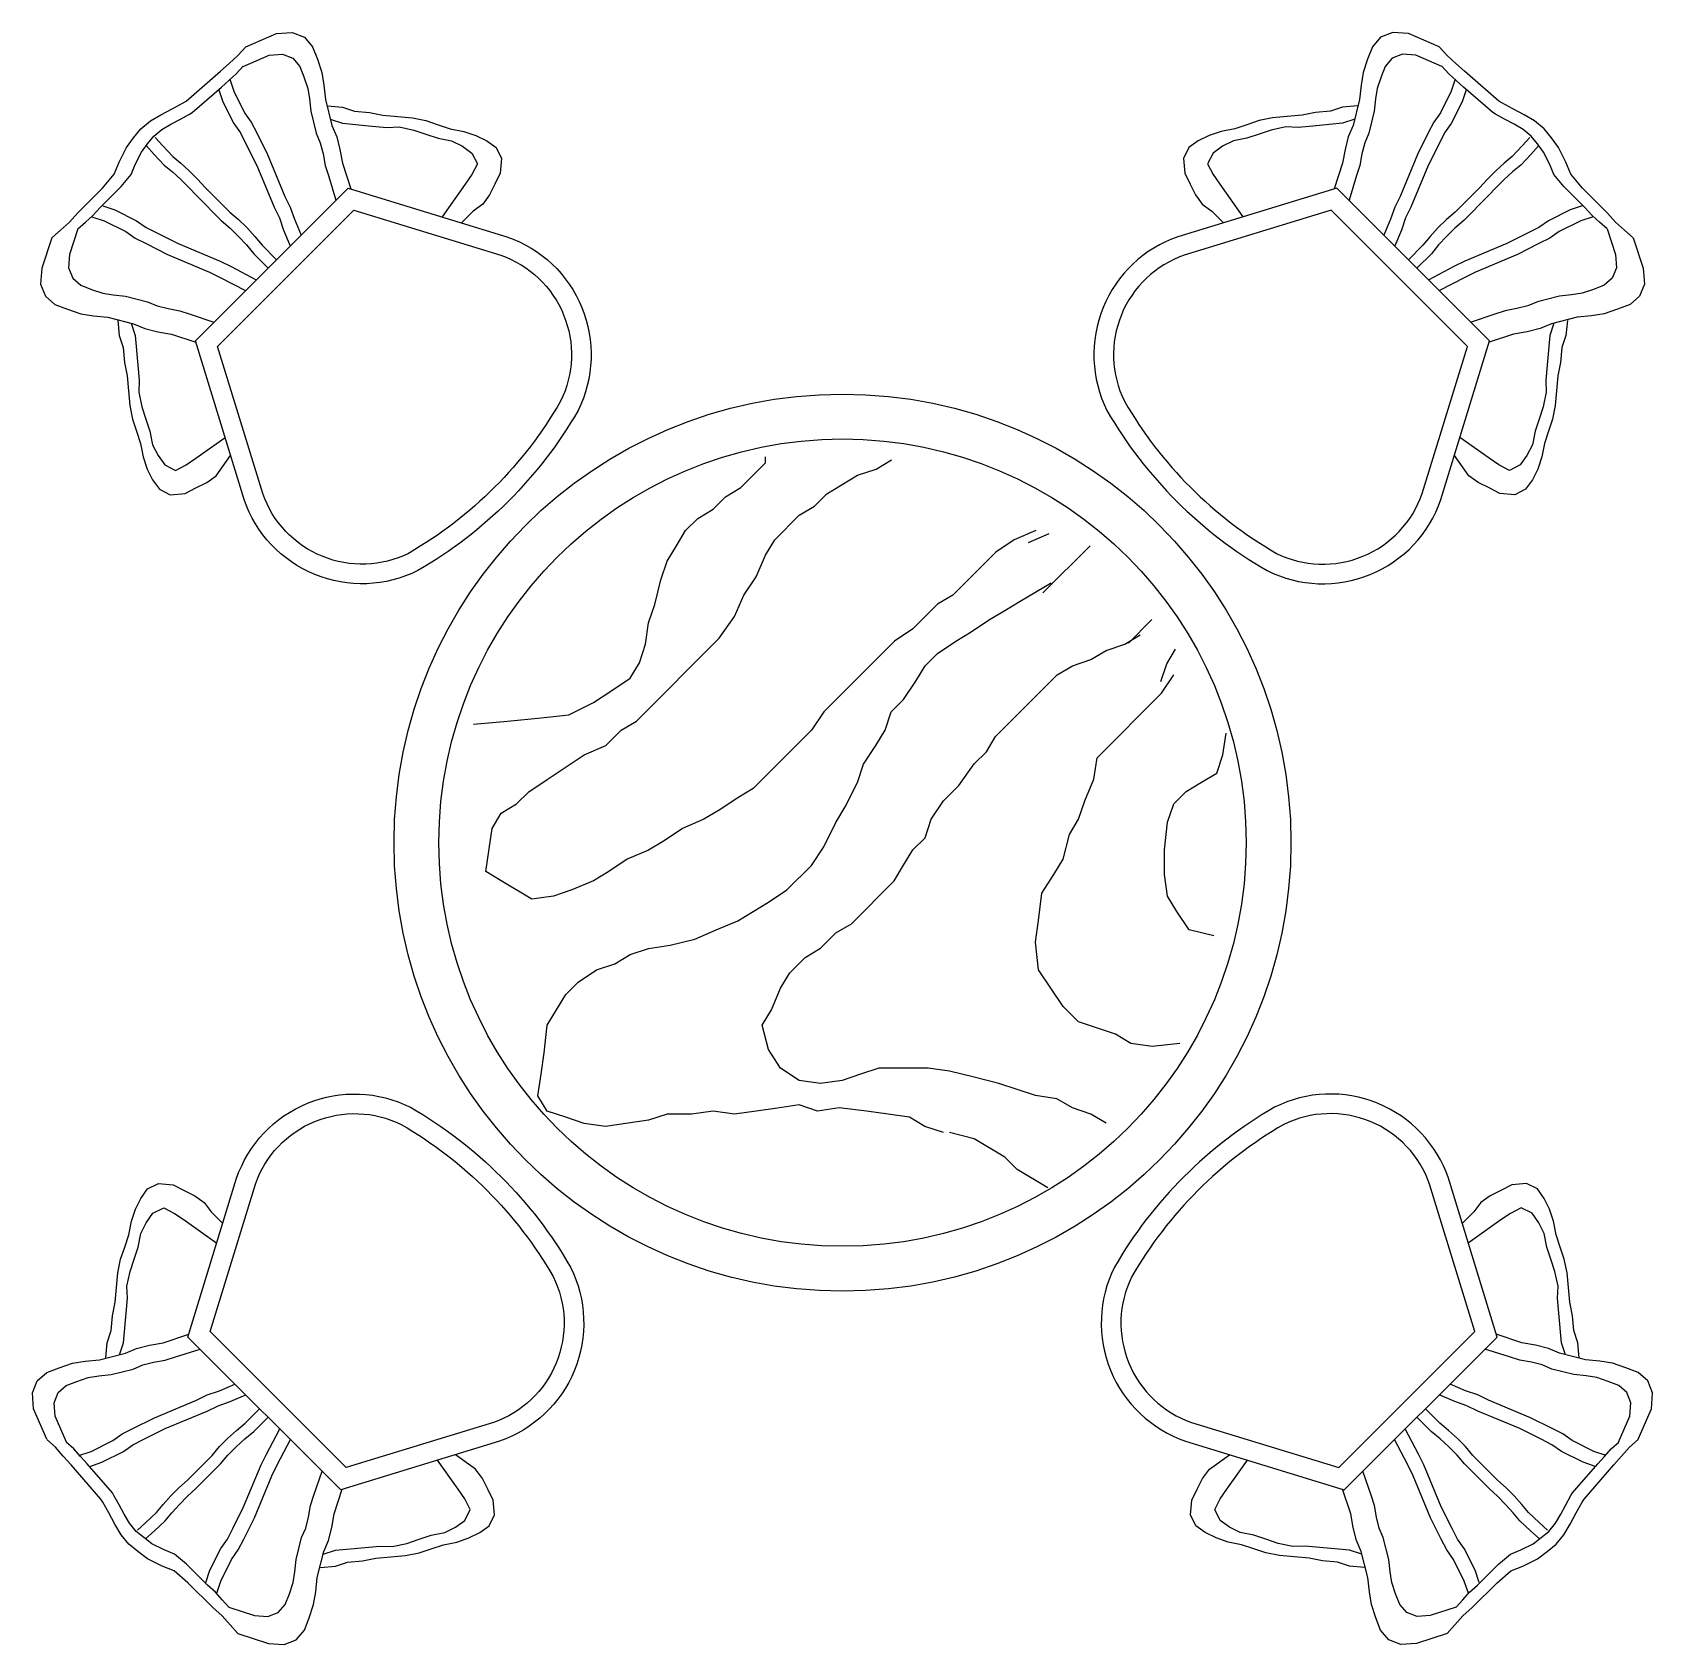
# Model space of a CAD drawing. Header units: millimetres. Extents: x 1510.75 to 1512.19, y 1334.43 to 1335.87.
import ezdxf

# ---------------------------------------------------------------- set-up
doc = ezdxf.new("R2010")
doc.units = ezdxf.units.MM
doc.layers.add('Varandas_e_Piscinas', color=2, linetype='Continuous')

msp = doc.modelspace()

# ---------------------------------------------------------------- linework, layer by layer
at = {"layer": 'Varandas_e_Piscinas'}
for p, q in [((1510.9381, 1335.8577), (1510.9655, 1335.8695)), ((1510.9655, 1335.8695), (1510.9795, 1335.8706)), ((1510.9795, 1335.8706), (1510.9903, 1335.8663)), ((1510.9903, 1335.8663), (1510.9976, 1335.8577)), ((1511.9503, 1335.8663), (1511.943, 1335.8577)), ((1511.9611, 1335.8706), (1511.9503, 1335.8663)), ((1511.9751, 1335.8695), (1511.9611, 1335.8706)), ((1512.0025, 1335.8577), (1511.9751, 1335.8695)), ((1510.9232, 1335.843), (1510.9311, 1335.85)), ((1510.9311, 1335.85), (1510.9381, 1335.8578)), ((1510.9356, 1335.8403), (1510.9589, 1335.8503)), ((1510.9589, 1335.8503), (1510.9708, 1335.8512)), ((1510.9708, 1335.8512), (1510.9799, 1335.8476)), ((1510.9976, 1335.8577), (1511.002, 1335.8466)), ((1511.943, 1335.8577), (1511.9386, 1335.8466)), ((1511.9698, 1335.8512), (1511.9607, 1335.8476)), ((1511.9817, 1335.8503), (1511.9698, 1335.8512)), ((1512.005, 1335.8403), (1511.9817, 1335.8503)), ((1512.0095, 1335.85), (1512.0025, 1335.8578)), ((1512.0173, 1335.843), (1512.0095, 1335.85)), ((1510.8849, 1335.8094), (1510.9154, 1335.836)), ((1510.9154, 1335.836), (1510.9232, 1335.843)), ((1510.9296, 1335.8337), (1510.9356, 1335.8404)), ((1510.9799, 1335.8476), (1510.9862, 1335.8403)), ((1510.9862, 1335.8403), (1510.9899, 1335.8309)), ((1511.002, 1335.8466), (1511.006, 1335.8347)), ((1511.006, 1335.8347), (1511.0077, 1335.8236)), ((1511.9346, 1335.8347), (1511.9329, 1335.8236)), ((1511.9386, 1335.8466), (1511.9346, 1335.8347)), ((1511.9544, 1335.8403), (1511.9507, 1335.8309)), ((1511.9607, 1335.8476), (1511.9544, 1335.8403)), ((1512.011, 1335.8337), (1512.005, 1335.8404)), ((1512.0252, 1335.836), (1512.0173, 1335.843)), ((1512.0557, 1335.8094), (1512.0252, 1335.836)), ((1510.8903, 1335.7993), (1510.9163, 1335.8218)), ((1510.9163, 1335.8218), (1510.923, 1335.8278)), ((1510.923, 1335.8278), (1510.9296, 1335.8337)), ((1510.9237, 1335.829), (1510.9273, 1335.8182)), ((1510.9899, 1335.8309), (1510.9933, 1335.8207)), ((1510.9933, 1335.8207), (1510.9948, 1335.8113)), ((1511.0077, 1335.8236), (1511.0092, 1335.8107)), ((1511.9329, 1335.8236), (1511.9314, 1335.8107)), ((1511.9473, 1335.8207), (1511.9458, 1335.8113)), ((1511.9507, 1335.8309), (1511.9473, 1335.8207)), ((1512.0176, 1335.8278), (1512.011, 1335.8337)), ((1512.0169, 1335.829), (1512.0133, 1335.8182)), ((1512.0243, 1335.8218), (1512.0176, 1335.8278)), ((1512.0503, 1335.7993), (1512.0243, 1335.8218)), ((1510.8725, 1335.8023), (1510.8822, 1335.8077)), ((1510.8822, 1335.8077), (1510.8849, 1335.8094)), ((1510.9141, 1335.8194), (1510.9177, 1335.8086)), ((1510.9177, 1335.8086), (1510.9273, 1335.7893)), ((1510.9273, 1335.8182), (1510.9369, 1335.7989)), ((1510.9948, 1335.8113), (1510.996, 1335.8003)), ((1511.0092, 1335.8107), (1511.0149, 1335.7877)), ((1511.9314, 1335.8107), (1511.9257, 1335.7877)), ((1511.9458, 1335.8113), (1511.9446, 1335.8003)), ((1512.0133, 1335.8182), (1512.0037, 1335.7989)), ((1512.0229, 1335.8086), (1512.0133, 1335.7893)), ((1512.0265, 1335.8194), (1512.0229, 1335.8086)), ((1512.0584, 1335.8077), (1512.0557, 1335.8094)), ((1512.0681, 1335.8023), (1512.0584, 1335.8077)), ((1510.8446, 1335.7846), (1510.8531, 1335.7916)), ((1510.8531, 1335.7916), (1510.8624, 1335.797)), ((1510.8624, 1335.797), (1510.8725, 1335.8023)), ((1510.8713, 1335.7887), (1510.8798, 1335.7932)), ((1510.8798, 1335.7932), (1510.888, 1335.7978)), ((1510.888, 1335.7978), (1510.8903, 1335.7993)), ((1510.9369, 1335.7989), (1510.943, 1335.7905)), ((1510.996, 1335.8003), (1511.0009, 1335.7808)), ((1511.011, 1335.8051), (1511.0242, 1335.8039)), ((1511.0134, 1335.7931), (1511.0242, 1335.7895)), ((1511.0242, 1335.8039), (1511.0351, 1335.8003)), ((1511.0351, 1335.8003), (1511.0483, 1335.7991)), ((1511.0483, 1335.7991), (1511.0603, 1335.7967)), ((1511.0603, 1335.7967), (1511.0736, 1335.7955)), ((1511.0736, 1335.7955), (1511.0868, 1335.7943)), ((1511.0868, 1335.7943), (1511.0988, 1335.7919)), ((1511.0988, 1335.7919), (1511.1097, 1335.7883)), ((1511.8418, 1335.7919), (1511.8309, 1335.7883)), ((1511.8538, 1335.7943), (1511.8418, 1335.7919)), ((1511.867, 1335.7955), (1511.8538, 1335.7943)), ((1511.8803, 1335.7967), (1511.867, 1335.7955)), ((1511.8923, 1335.7991), (1511.8803, 1335.7967)), ((1511.9055, 1335.8003), (1511.8923, 1335.7991)), ((1511.9164, 1335.8039), (1511.9055, 1335.8003)), ((1511.9296, 1335.8051), (1511.9164, 1335.8039)), ((1511.9272, 1335.7931), (1511.9164, 1335.7895)), ((1511.9446, 1335.8003), (1511.9397, 1335.7808)), ((1512.0037, 1335.7989), (1511.9976, 1335.7905)), ((1512.0526, 1335.7978), (1512.0503, 1335.7993)), ((1512.0608, 1335.7932), (1512.0526, 1335.7978)), ((1512.0693, 1335.7887), (1512.0608, 1335.7932)), ((1512.0782, 1335.797), (1512.0681, 1335.8023)), ((1512.0875, 1335.7916), (1512.0782, 1335.797)), ((1512.096, 1335.7846), (1512.0875, 1335.7916)), ((1510.838, 1335.7765), (1510.8446, 1335.7846)), ((1510.8505, 1335.7712), (1510.8561, 1335.7781)), ((1510.8561, 1335.7781), (1510.8633, 1335.7841)), ((1510.8572, 1335.7769), (1510.8641, 1335.7693)), ((1510.8633, 1335.7841), (1510.8713, 1335.7887)), ((1510.9273, 1335.7893), (1510.9333, 1335.7809)), ((1510.9333, 1335.7809), (1510.9381, 1335.7713)), ((1510.943, 1335.7905), (1510.9478, 1335.7809)), ((1510.9478, 1335.7809), (1510.9574, 1335.7616)), ((1511.0009, 1335.7808), (1511.0045, 1335.7722)), ((1511.0149, 1335.7877), (1511.0192, 1335.7776)), ((1511.0192, 1335.7776), (1511.0221, 1335.7661)), ((1511.0242, 1335.7895), (1511.0507, 1335.7871)), ((1511.0507, 1335.7871), (1511.0639, 1335.7859)), ((1511.0639, 1335.7859), (1511.0748, 1335.7863)), ((1511.0748, 1335.7863), (1511.088, 1335.7835)), ((1511.088, 1335.7835), (1511.0988, 1335.7799)), ((1511.0988, 1335.7799), (1511.1097, 1335.7762)), ((1511.1097, 1335.7883), (1511.1205, 1335.7847)), ((1511.1205, 1335.7847), (1511.1325, 1335.7823)), ((1511.1325, 1335.7823), (1511.1434, 1335.7787)), ((1511.1434, 1335.7787), (1511.153, 1335.7738)), ((1511.7972, 1335.7787), (1511.7876, 1335.7738)), ((1511.8081, 1335.7823), (1511.7972, 1335.7787)), ((1511.8201, 1335.7847), (1511.8081, 1335.7823)), ((1511.8309, 1335.7883), (1511.8201, 1335.7847)), ((1511.8418, 1335.7799), (1511.8309, 1335.7762)), ((1511.8526, 1335.7835), (1511.8418, 1335.7799)), ((1511.8658, 1335.7863), (1511.8526, 1335.7835)), ((1511.8767, 1335.7859), (1511.8658, 1335.7863)), ((1511.8899, 1335.7871), (1511.8767, 1335.7859)), ((1511.9164, 1335.7895), (1511.8899, 1335.7871)), ((1511.9214, 1335.7776), (1511.9185, 1335.7661)), ((1511.9257, 1335.7877), (1511.9214, 1335.7776)), ((1511.9397, 1335.7808), (1511.9361, 1335.7722)), ((1511.9928, 1335.7809), (1511.9832, 1335.7616)), ((1511.9976, 1335.7905), (1511.9928, 1335.7809)), ((1512.0073, 1335.7809), (1512.0025, 1335.7713)), ((1512.0133, 1335.7893), (1512.0073, 1335.7809)), ((1512.0773, 1335.7841), (1512.0693, 1335.7887)), ((1512.0834, 1335.7769), (1512.0765, 1335.7693)), ((1512.0845, 1335.7781), (1512.0773, 1335.7841)), ((1512.0901, 1335.7712), (1512.0845, 1335.7781)), ((1512.1026, 1335.7765), (1512.096, 1335.7846)), ((1510.8251, 1335.7549), (1510.8316, 1335.7679)), ((1510.8316, 1335.7679), (1510.838, 1335.7765)), ((1510.8395, 1335.7529), (1510.845, 1335.7639)), ((1510.845, 1335.7639), (1510.8505, 1335.7712)), ((1510.8496, 1335.7693), (1510.8565, 1335.7618)), ((1510.8641, 1335.7693), (1510.8729, 1335.7598)), ((1510.9381, 1335.7713), (1510.9478, 1335.752)), ((1511.0045, 1335.7722), (1511.007, 1335.7624)), ((1511.007, 1335.7624), (1511.0088, 1335.752)), ((1511.0221, 1335.7661), (1511.0242, 1335.7539)), ((1511.1097, 1335.7762), (1511.1217, 1335.7738)), ((1511.1217, 1335.7738), (1511.1313, 1335.769)), ((1511.1313, 1335.769), (1511.1398, 1335.763)), ((1511.1398, 1335.763), (1511.1446, 1335.7534)), ((1511.153, 1335.7738), (1511.1614, 1335.7678)), ((1511.1614, 1335.7678), (1511.1662, 1335.7582)), ((1511.7792, 1335.7678), (1511.7744, 1335.7582)), ((1511.7876, 1335.7738), (1511.7792, 1335.7678)), ((1511.8008, 1335.763), (1511.796, 1335.7534)), ((1511.8093, 1335.769), (1511.8008, 1335.763)), ((1511.8189, 1335.7738), (1511.8093, 1335.769)), ((1511.8309, 1335.7762), (1511.8189, 1335.7738)), ((1511.9185, 1335.7661), (1511.9163, 1335.7539)), ((1511.9336, 1335.7624), (1511.9318, 1335.752)), ((1511.9361, 1335.7722), (1511.9336, 1335.7624)), ((1512.0025, 1335.7713), (1511.9928, 1335.752)), ((1512.0765, 1335.7693), (1512.0677, 1335.7598)), ((1512.091, 1335.7693), (1512.0841, 1335.7618)), ((1512.0956, 1335.7639), (1512.0901, 1335.7712)), ((1512.1011, 1335.7529), (1512.0956, 1335.7639)), ((1512.109, 1335.7679), (1512.1026, 1335.7765)), ((1512.1155, 1335.7549), (1512.109, 1335.7679)), ((1510.8208, 1335.7442), (1510.8251, 1335.7549)), ((1510.8359, 1335.7438), (1510.8395, 1335.7529)), ((1510.8565, 1335.7618), (1510.8654, 1335.7523)), ((1510.8654, 1335.7523), (1510.8726, 1335.7463)), ((1510.8729, 1335.7598), (1510.8801, 1335.7539)), ((1510.8801, 1335.7539), (1510.8877, 1335.747)), ((1510.9478, 1335.752), (1510.9634, 1335.7147)), ((1510.9574, 1335.7616), (1510.973, 1335.7243)), ((1511.0088, 1335.752), (1511.0119, 1335.7429)), ((1511.0242, 1335.7539), (1511.0318, 1335.7311)), ((1511.1446, 1335.7534), (1511.1396, 1335.7439)), ((1511.1662, 1335.7582), (1511.165, 1335.745)), ((1511.7744, 1335.7582), (1511.7756, 1335.745)), ((1511.796, 1335.7534), (1511.801, 1335.7439)), ((1511.9163, 1335.7539), (1511.9088, 1335.7311)), ((1511.9318, 1335.752), (1511.9287, 1335.7429)), ((1511.9832, 1335.7616), (1511.9676, 1335.7243)), ((1511.9928, 1335.752), (1511.9772, 1335.7147)), ((1512.0604, 1335.7539), (1512.0529, 1335.747)), ((1512.0677, 1335.7598), (1512.0604, 1335.7539)), ((1512.0752, 1335.7523), (1512.068, 1335.7463)), ((1512.0841, 1335.7618), (1512.0752, 1335.7523)), ((1512.1047, 1335.7438), (1512.1011, 1335.7529)), ((1512.1198, 1335.7442), (1512.1155, 1335.7549)), ((1510.8103, 1335.7318), (1510.8208, 1335.7442)), ((1510.827, 1335.7333), (1510.8359, 1335.7438)), ((1510.8726, 1335.7463), (1510.8801, 1335.7395)), ((1510.8801, 1335.7395), (1510.8874, 1335.7322)), ((1510.8877, 1335.747), (1510.8949, 1335.7398)), ((1510.8949, 1335.7398), (1510.9018, 1335.7322)), ((1511.0119, 1335.7429), (1511.0184, 1335.7209)), ((1511.1337, 1335.7353), (1511.1132, 1335.7061)), ((1511.1396, 1335.7439), (1511.1337, 1335.7353)), ((1511.1602, 1335.7353), (1511.1554, 1335.7257)), ((1511.165, 1335.745), (1511.1602, 1335.7353)), ((1511.7756, 1335.745), (1511.7804, 1335.7353)), ((1511.7804, 1335.7353), (1511.7852, 1335.7257)), ((1511.801, 1335.7439), (1511.8069, 1335.7353)), ((1511.8069, 1335.7353), (1511.8274, 1335.7061)), ((1511.9287, 1335.7429), (1511.9222, 1335.7209)), ((1512.0457, 1335.7398), (1512.0388, 1335.7322)), ((1512.0529, 1335.747), (1512.0457, 1335.7398)), ((1512.0605, 1335.7395), (1512.0532, 1335.7322)), ((1512.068, 1335.7463), (1512.0605, 1335.7395)), ((1512.1136, 1335.7333), (1512.1047, 1335.7438)), ((1512.1303, 1335.7318), (1512.1198, 1335.7442)), ((1510.7881, 1335.7095), (1510.8103, 1335.7318)), ((1510.8081, 1335.7144), (1510.827, 1335.7333)), ((1510.8874, 1335.7322), (1510.8943, 1335.7247)), ((1510.8943, 1335.7247), (1510.9162, 1335.7027)), ((1510.9018, 1335.7322), (1510.9238, 1335.7103)), ((1510.973, 1335.7243), (1510.9778, 1335.7147)), ((1511.1554, 1335.7257), (1511.1494, 1335.7173)), ((1511.7852, 1335.7257), (1511.7912, 1335.7173)), ((1511.9676, 1335.7243), (1511.9628, 1335.7147)), ((1512.0388, 1335.7322), (1512.0168, 1335.7103)), ((1512.0463, 1335.7247), (1512.0244, 1335.7027)), ((1512.0532, 1335.7322), (1512.0463, 1335.7247)), ((1512.1325, 1335.7144), (1512.1136, 1335.7333)), ((1512.1525, 1335.7095), (1512.1303, 1335.7318)), ((1510.7807, 1335.7013), (1510.7881, 1335.7095)), ((1510.7951, 1335.7014), (1510.8017, 1335.7073)), ((1510.8009, 1335.7062), (1510.8118, 1335.7026)), ((1510.8017, 1335.7073), (1510.8081, 1335.7144)), ((1510.8106, 1335.7159), (1510.8214, 1335.7123)), ((1510.8214, 1335.7123), (1510.8406, 1335.7026)), ((1510.9238, 1335.7103), (1510.9317, 1335.7037)), ((1510.9634, 1335.7147), (1510.9682, 1335.7051)), ((1510.9682, 1335.7051), (1510.9718, 1335.6942)), ((1510.9778, 1335.7147), (1510.9814, 1335.7039)), ((1511.1409, 1335.7113), (1511.1305, 1335.7008)), ((1511.1494, 1335.7173), (1511.1409, 1335.7113)), ((1511.7912, 1335.7173), (1511.7996, 1335.7113)), ((1511.7996, 1335.7113), (1511.8101, 1335.7008)), ((1511.9628, 1335.7147), (1511.9592, 1335.7039)), ((1511.9724, 1335.7051), (1511.9688, 1335.6942)), ((1511.9772, 1335.7147), (1511.9724, 1335.7051)), ((1512.0168, 1335.7103), (1512.0089, 1335.7037)), ((1512.1192, 1335.7123), (1512.1, 1335.7026)), ((1512.13, 1335.7159), (1512.1192, 1335.7123)), ((1512.1397, 1335.7062), (1512.1288, 1335.7026)), ((1512.1388, 1335.7073), (1512.1325, 1335.7144)), ((1512.1455, 1335.7014), (1512.1388, 1335.7073)), ((1512.1599, 1335.7013), (1512.1525, 1335.7095)), ((1510.765, 1335.6873), (1510.7728, 1335.6943)), ((1510.7728, 1335.6943), (1510.7807, 1335.7013)), ((1510.7884, 1335.6954), (1510.7809, 1335.6724)), ((1510.7884, 1335.6954), (1510.7951, 1335.7014)), ((1510.8118, 1335.7026), (1510.831, 1335.693)), ((1510.831, 1335.693), (1510.8394, 1335.687)), ((1510.8406, 1335.7026), (1510.8491, 1335.6966)), ((1510.8491, 1335.6966), (1510.8587, 1335.6918)), ((1510.8587, 1335.6918), (1510.8779, 1335.6822)), ((1510.9162, 1335.7027), (1510.9241, 1335.6961)), ((1510.9241, 1335.6961), (1510.9313, 1335.6889)), ((1510.9317, 1335.7037), (1510.9389, 1335.6965)), ((1510.9389, 1335.6965), (1510.9461, 1335.6886)), ((1510.9718, 1335.6942), (1510.9778, 1335.6803)), ((1510.9814, 1335.7039), (1510.9874, 1335.6899)), ((1511.9592, 1335.7039), (1511.9532, 1335.6899)), ((1511.9688, 1335.6942), (1511.9628, 1335.6803)), ((1512.0017, 1335.6965), (1511.9945, 1335.6886)), ((1512.0089, 1335.7037), (1512.0017, 1335.6965)), ((1512.0165, 1335.6961), (1512.0093, 1335.6889)), ((1512.0244, 1335.7027), (1512.0165, 1335.6961)), ((1512.0819, 1335.6918), (1512.0627, 1335.6822)), ((1512.0915, 1335.6966), (1512.0819, 1335.6918)), ((1512.1, 1335.7026), (1512.0915, 1335.6966)), ((1512.1096, 1335.693), (1512.1012, 1335.687)), ((1512.1288, 1335.7026), (1512.1096, 1335.693)), ((1512.1522, 1335.6954), (1512.1455, 1335.7014)), ((1512.1522, 1335.6954), (1512.1597, 1335.6724)), ((1512.1678, 1335.6943), (1512.1599, 1335.7013)), ((1512.1756, 1335.6873), (1512.1678, 1335.6943)), ((1510.765, 1335.6873), (1510.7562, 1335.6602)), ((1510.8394, 1335.687), (1510.8491, 1335.6822)), ((1510.8491, 1335.6822), (1510.8683, 1335.6726)), ((1510.8779, 1335.6822), (1510.9152, 1335.6665)), ((1510.9313, 1335.6889), (1510.9386, 1335.681)), ((1510.9386, 1335.681), (1510.9451, 1335.6732)), ((1510.9461, 1335.6886), (1510.9527, 1335.6807)), ((1510.9527, 1335.6807), (1510.9655, 1335.6679)), ((1511.9879, 1335.6807), (1511.9751, 1335.6679)), ((1511.9945, 1335.6886), (1511.9879, 1335.6807)), ((1512.002, 1335.681), (1511.9955, 1335.6732)), ((1512.0093, 1335.6889), (1512.002, 1335.681)), ((1512.0627, 1335.6822), (1512.0254, 1335.6665)), ((1512.0915, 1335.6822), (1512.0723, 1335.6726)), ((1512.1012, 1335.687), (1512.0915, 1335.6822)), ((1512.1756, 1335.6873), (1512.1844, 1335.6602)), ((1510.7809, 1335.6724), (1510.78, 1335.6605)), ((1510.8683, 1335.6726), (1510.9056, 1335.6569)), ((1510.9152, 1335.6665), (1510.9249, 1335.6617)), ((1510.9249, 1335.6617), (1510.9473, 1335.6498)), ((1510.9451, 1335.6732), (1510.9579, 1335.6604)), ((1511.9955, 1335.6732), (1511.9827, 1335.6604)), ((1512.0157, 1335.6617), (1511.9933, 1335.6498)), ((1512.0254, 1335.6665), (1512.0157, 1335.6617)), ((1512.0723, 1335.6726), (1512.035, 1335.6569)), ((1512.1597, 1335.6724), (1512.1606, 1335.6605)), ((1510.7562, 1335.6602), (1510.7551, 1335.6462)), ((1510.78, 1335.6605), (1510.7837, 1335.6513)), ((1510.7837, 1335.6513), (1510.7909, 1335.6451)), ((1510.9056, 1335.6569), (1510.9152, 1335.6521)), ((1510.9152, 1335.6521), (1510.9379, 1335.6403)), ((1512.0254, 1335.6521), (1512.0027, 1335.6403)), ((1512.035, 1335.6569), (1512.0254, 1335.6521)), ((1512.1569, 1335.6513), (1512.1497, 1335.6451)), ((1512.1606, 1335.6605), (1512.1569, 1335.6513)), ((1512.1844, 1335.6602), (1512.1855, 1335.6462)), ((1510.7551, 1335.6462), (1510.7594, 1335.6354)), ((1510.7594, 1335.6354), (1510.7679, 1335.628)), ((1510.7909, 1335.6451), (1510.8004, 1335.6414)), ((1510.8004, 1335.6414), (1510.8105, 1335.638)), ((1510.8105, 1335.638), (1510.8199, 1335.6365)), ((1510.8199, 1335.6365), (1510.8309, 1335.6353)), ((1510.8309, 1335.6353), (1510.8505, 1335.6304)), ((1512.1097, 1335.6353), (1512.0901, 1335.6304)), ((1512.1206, 1335.6365), (1512.1097, 1335.6353)), ((1512.1301, 1335.638), (1512.1206, 1335.6365)), ((1512.1402, 1335.6414), (1512.1301, 1335.638)), ((1512.1497, 1335.6451), (1512.1402, 1335.6414)), ((1512.1812, 1335.6354), (1512.1727, 1335.628)), ((1512.1855, 1335.6462), (1512.1812, 1335.6354)), ((1510.7679, 1335.628), (1510.7791, 1335.6237)), ((1510.7791, 1335.6237), (1510.791, 1335.6197)), ((1510.791, 1335.6197), (1510.8021, 1335.6179)), ((1510.8021, 1335.6179), (1510.815, 1335.6165)), ((1510.8505, 1335.6304), (1510.8591, 1335.6267)), ((1510.8591, 1335.6267), (1510.8688, 1335.6243)), ((1510.8688, 1335.6243), (1510.8792, 1335.6224)), ((1510.8792, 1335.6224), (1510.8884, 1335.6194)), ((1510.8884, 1335.6194), (1510.9097, 1335.6121)), ((1512.0522, 1335.6194), (1512.0309, 1335.6121)), ((1512.0614, 1335.6224), (1512.0522, 1335.6194)), ((1512.0718, 1335.6243), (1512.0614, 1335.6224)), ((1512.0815, 1335.6267), (1512.0718, 1335.6243)), ((1512.0901, 1335.6304), (1512.0815, 1335.6267)), ((1512.1385, 1335.6179), (1512.1256, 1335.6165)), ((1512.1496, 1335.6197), (1512.1385, 1335.6179)), ((1512.1615, 1335.6237), (1512.1496, 1335.6197)), ((1512.1727, 1335.628), (1512.1615, 1335.6237)), ((1510.815, 1335.6165), (1510.838, 1335.6108)), ((1510.8238, 1335.6136), (1510.825, 1335.6003)), ((1510.8358, 1335.6112), (1510.8394, 1335.6003)), ((1510.838, 1335.6108), (1510.8481, 1335.6065)), ((1510.8481, 1335.6065), (1510.8596, 1335.6036)), ((1510.8596, 1335.6036), (1510.8718, 1335.6014)), ((1512.081, 1335.6036), (1512.0688, 1335.6014)), ((1512.0925, 1335.6065), (1512.081, 1335.6036)), ((1512.1026, 1335.6108), (1512.0925, 1335.6065)), ((1512.1048, 1335.6112), (1512.1012, 1335.6003)), ((1512.1256, 1335.6165), (1512.1026, 1335.6108)), ((1512.1168, 1335.6136), (1512.1156, 1335.6003)), ((1510.825, 1335.6003), (1510.8286, 1335.5895)), ((1510.8286, 1335.5895), (1510.8298, 1335.5763)), ((1510.8394, 1335.6003), (1510.8418, 1335.5739)), ((1510.8718, 1335.6014), (1510.8935, 1335.5942)), ((1512.0688, 1335.6014), (1512.0471, 1335.5942)), ((1512.1012, 1335.6003), (1512.0988, 1335.5739)), ((1512.112, 1335.5895), (1512.1108, 1335.5763)), ((1512.1156, 1335.6003), (1512.112, 1335.5895)), ((1510.8298, 1335.5763), (1510.8322, 1335.5642)), ((1512.1108, 1335.5763), (1512.1084, 1335.5642)), ((1510.8322, 1335.5642), (1510.8334, 1335.551)), ((1510.8418, 1335.5739), (1510.843, 1335.5606)), ((1510.843, 1335.5606), (1510.8426, 1335.5498)), ((1512.0988, 1335.5739), (1512.0976, 1335.5606)), ((1512.0976, 1335.5606), (1512.098, 1335.5498)), ((1512.1084, 1335.5642), (1512.1072, 1335.551)), ((1510.8334, 1335.551), (1510.8346, 1335.5378)), ((1510.8426, 1335.5498), (1510.8454, 1335.5366)), ((1512.098, 1335.5498), (1512.0952, 1335.5366)), ((1512.1072, 1335.551), (1512.106, 1335.5378)), ((1510.8346, 1335.5378), (1510.837, 1335.5257)), ((1510.8454, 1335.5366), (1510.849, 1335.5257)), ((1512.0952, 1335.5366), (1512.0916, 1335.5257)), ((1512.106, 1335.5378), (1512.1036, 1335.5257)), ((1510.837, 1335.5257), (1510.8406, 1335.5149)), ((1510.849, 1335.5257), (1510.8526, 1335.5149)), ((1512.0916, 1335.5257), (1512.088, 1335.5149)), ((1512.1036, 1335.5257), (1512.1, 1335.5149)), ((1510.8406, 1335.5149), (1510.8442, 1335.5041)), ((1510.8442, 1335.5041), (1510.8466, 1335.492)), ((1510.8526, 1335.5149), (1510.855, 1335.5029)), ((1510.855, 1335.5029), (1510.8598, 1335.4932)), ((1510.8935, 1335.4908), (1510.9196, 1335.5092)), ((1512.0471, 1335.4908), (1512.021, 1335.5092)), ((1512.0856, 1335.5029), (1512.0808, 1335.4932)), ((1512.088, 1335.5149), (1512.0856, 1335.5029)), ((1512.0964, 1335.5041), (1512.094, 1335.492)), ((1512.1, 1335.5149), (1512.0964, 1335.5041)), ((1510.8466, 1335.492), (1510.8502, 1335.4812)), ((1510.8598, 1335.4932), (1510.8659, 1335.4848)), ((1510.8849, 1335.4849), (1510.8935, 1335.4908)), ((1510.9116, 1335.4752), (1510.9245, 1335.4932)), ((1511.4016, 1335.4866), (1511.4016, 1335.492)), ((1511.5002, 1335.4811), (1511.5139, 1335.4893)), ((1512.029, 1335.4752), (1512.0161, 1335.4932)), ((1512.0556, 1335.4849), (1512.0471, 1335.4908)), ((1512.0808, 1335.4932), (1512.0747, 1335.4848)), ((1512.094, 1335.492), (1512.0904, 1335.4812)), ((1510.8502, 1335.4812), (1510.855, 1335.4716)), ((1510.8659, 1335.4848), (1510.8755, 1335.48)), ((1510.8755, 1335.48), (1510.8849, 1335.4849)), ((1510.9032, 1335.4692), (1510.9116, 1335.4752)), ((1511.3796, 1335.4646), (1511.4016, 1335.4866)), ((1511.47, 1335.4674), (1511.4837, 1335.4756)), ((1511.4837, 1335.4756), (1511.5002, 1335.4811)), ((1512.0374, 1335.4692), (1512.029, 1335.4752)), ((1512.0651, 1335.48), (1512.0556, 1335.4849)), ((1512.0747, 1335.4848), (1512.0651, 1335.48)), ((1512.0904, 1335.4812), (1512.0856, 1335.4716)), ((1510.855, 1335.4716), (1510.861, 1335.4631)), ((1510.861, 1335.4631), (1510.8707, 1335.4583)), ((1510.8707, 1335.4583), (1510.8839, 1335.4595)), ((1510.8839, 1335.4595), (1510.8935, 1335.4644)), ((1510.8935, 1335.4644), (1510.9032, 1335.4692)), ((1511.3659, 1335.4564), (1511.3796, 1335.4646)), ((1511.4454, 1335.4482), (1511.4563, 1335.4592)), ((1511.4563, 1335.4592), (1511.47, 1335.4674)), ((1512.0471, 1335.4644), (1512.0374, 1335.4692)), ((1512.0567, 1335.4595), (1512.0471, 1335.4644)), ((1512.0699, 1335.4583), (1512.0567, 1335.4595)), ((1512.0796, 1335.4631), (1512.0699, 1335.4583)), ((1512.0856, 1335.4716), (1512.0796, 1335.4631)), ((1511.3413, 1335.4372), (1511.355, 1335.4455)), ((1511.355, 1335.4455), (1511.3659, 1335.4564)), ((1511.4317, 1335.44), (1511.4454, 1335.4482)), ((1511.3303, 1335.4263), (1511.3413, 1335.4372)), ((1511.4098, 1335.4181), (1511.4317, 1335.44)), ((1511.3221, 1335.4126), (1511.3303, 1335.4263)), ((1511.4015, 1335.4044), (1511.4098, 1335.4181)), ((1511.6234, 1335.4181), (1511.607, 1335.4072)), ((1511.6426, 1335.4264), (1511.6234, 1335.4181)), ((1511.6543, 1335.4233), (1511.6358, 1335.4154)), ((1511.3139, 1335.3989), (1511.3221, 1335.4126)), ((1511.3933, 1335.3852), (1511.4015, 1335.4044)), ((1511.607, 1335.4072), (1511.5686, 1335.3688)), ((1511.649, 1335.3707), (1511.6911, 1335.4128)), ((1511.3084, 1335.3824), (1511.3139, 1335.3989)), ((1511.3029, 1335.3605), (1511.3084, 1335.3824)), ((1511.3824, 1335.3688), (1511.3933, 1335.3852)), ((1511.6289, 1335.3634), (1511.6563, 1335.3798)), ((1511.2974, 1335.3441), (1511.3029, 1335.3605)), ((1511.3741, 1335.3496), (1511.3824, 1335.3688)), ((1511.5549, 1335.3606), (1511.533, 1335.3387)), ((1511.5686, 1335.3688), (1511.5549, 1335.3606)), ((1511.6152, 1335.3551), (1511.6289, 1335.3634)), ((1511.2947, 1335.3249), (1511.2974, 1335.3441)), ((1511.3604, 1335.3304), (1511.3741, 1335.3496)), ((1511.585, 1335.336), (1511.6015, 1335.3469)), ((1511.6015, 1335.3469), (1511.6152, 1335.3551)), ((1511.7253, 1335.326), (1511.7463, 1335.347)), ((1511.2865, 1335.2564), (1511.3604, 1335.3304)), ((1511.533, 1335.3387), (1511.5166, 1335.3277)), ((1511.5713, 1335.3277), (1511.585, 1335.336)), ((1511.722, 1335.325), (1511.7357, 1335.3332)), ((1511.2892, 1335.3085), (1511.2947, 1335.3249)), ((1511.5166, 1335.3277), (1511.4536, 1335.2647)), ((1511.544, 1335.3058), (1511.5549, 1335.3168)), ((1511.5549, 1335.3168), (1511.5713, 1335.3277)), ((1511.6919, 1335.3113), (1511.7056, 1335.3195)), ((1511.7056, 1335.3195), (1511.722, 1335.325)), ((1511.7595, 1335.3076), (1511.7674, 1335.3207)), ((1511.281, 1335.2948), (1511.2892, 1335.3085)), ((1511.5357, 1335.2921), (1511.544, 1335.3058)), ((1511.6617, 1335.2976), (1511.6754, 1335.3058)), ((1511.6754, 1335.3058), (1511.6919, 1335.3113)), ((1511.7542, 1335.2918), (1511.7595, 1335.3076)), ((1511.2646, 1335.2838), (1511.281, 1335.2948)), ((1511.5248, 1335.2757), (1511.5357, 1335.2921)), ((1511.6069, 1335.2428), (1511.6617, 1335.2976)), ((1511.7549, 1335.2812), (1511.7658, 1335.2976)), ((1511.2262, 1335.2619), (1511.2481, 1335.2729)), ((1511.2481, 1335.2729), (1511.2646, 1335.2838)), ((1511.5138, 1335.2647), (1511.5248, 1335.2757)), ((1511.6973, 1335.2237), (1511.7549, 1335.2812)), ((1511.1714, 1335.2564), (1511.2016, 1335.2592)), ((1511.2016, 1335.2592), (1511.2262, 1335.2619)), ((1511.4536, 1335.2647), (1511.4426, 1335.2483)), ((1511.5083, 1335.2483), (1511.5138, 1335.2647)), ((1511.1413, 1335.2537), (1511.1714, 1335.2564)), ((1511.2591, 1335.2345), (1511.2728, 1335.2482)), ((1511.2728, 1335.2482), (1511.2865, 1335.2564)), ((1511.4426, 1335.2483), (1511.3905, 1335.1962)), ((1511.5001, 1335.2346), (1511.5083, 1335.2483)), ((1511.5987, 1335.2291), (1511.6069, 1335.2428)), ((1511.8096, 1335.2264), (1511.8124, 1335.2456)), ((1511.2399, 1335.2263), (1511.2591, 1335.2345)), ((1511.4891, 1335.2181), (1511.5001, 1335.2346)), ((1511.5878, 1335.2182), (1511.5987, 1335.2291)), ((1511.207, 1335.2044), (1511.2399, 1335.2263)), ((1511.4837, 1335.2017), (1511.4891, 1335.2181)), ((1511.5741, 1335.199), (1511.5878, 1335.2182)), ((1511.6946, 1335.2045), (1511.6973, 1335.2237)), ((1511.8041, 1335.21), (1511.8096, 1335.2264)), ((1511.1906, 1335.1934), (1511.207, 1335.2044)), ((1511.4727, 1335.1798), (1511.4837, 1335.2017)), ((1511.5604, 1335.1853), (1511.5741, 1335.199)), ((1511.6864, 1335.1853), (1511.6946, 1335.2045)), ((1511.7767, 1335.1936), (1511.7904, 1335.2018)), ((1511.7904, 1335.2018), (1511.8041, 1335.21)), ((1511.1796, 1335.1825), (1511.1906, 1335.1934)), ((1511.3768, 1335.188), (1511.3604, 1335.177)), ((1511.3905, 1335.1962), (1511.3768, 1335.188)), ((1511.5494, 1335.1689), (1511.5604, 1335.1853)), ((1511.6809, 1335.1689), (1511.6864, 1335.1853)), ((1511.7658, 1335.1826), (1511.7767, 1335.1936)), ((1511.1577, 1335.1605), (1511.1659, 1335.1742)), ((1511.1659, 1335.1742), (1511.1796, 1335.1825)), ((1511.3604, 1335.177), (1511.3467, 1335.1688)), ((1511.4645, 1335.1661), (1511.4727, 1335.1798)), ((1511.7603, 1335.1662), (1511.7658, 1335.1826)), ((1511.1522, 1335.1222), (1511.1577, 1335.1605)), ((1511.3275, 1335.1606), (1511.3111, 1335.1496)), ((1511.3467, 1335.1688), (1511.3275, 1335.1606)), ((1511.4535, 1335.1442), (1511.4645, 1335.1661)), ((1511.5439, 1335.1524), (1511.5494, 1335.1689)), ((1511.6727, 1335.1552), (1511.6809, 1335.1689)), ((1511.7576, 1335.1415), (1511.7603, 1335.1662)), ((1511.2974, 1335.1414), (1511.2782, 1335.1332)), ((1511.3111, 1335.1496), (1511.2974, 1335.1414)), ((1511.4426, 1335.1277), (1511.4535, 1335.1442)), ((1511.5247, 1335.1278), (1511.533, 1335.1415)), ((1511.533, 1335.1415), (1511.5439, 1335.1524)), ((1511.6672, 1335.1333), (1511.6727, 1335.1552)), ((1511.7576, 1335.1196), (1511.7576, 1335.1415)), ((1511.2782, 1335.1332), (1511.2618, 1335.1222)), ((1511.4206, 1335.1058), (1511.4426, 1335.1277)), ((1511.5165, 1335.1141), (1511.5247, 1335.1278)), ((1511.6589, 1335.1196), (1511.6672, 1335.1333)), ((1511.1659, 1335.114), (1511.1522, 1335.1222)), ((1511.1933, 1335.0975), (1511.1659, 1335.114)), ((1511.2481, 1335.114), (1511.2289, 1335.1058)), ((1511.2618, 1335.1222), (1511.2481, 1335.114)), ((1511.4782, 1335.0757), (1511.5165, 1335.1141)), ((1511.648, 1335.1031), (1511.6589, 1335.1196)), ((1511.7603, 1335.1004), (1511.7576, 1335.1196)), ((1511.2125, 1335.1003), (1511.1933, 1335.0975)), ((1511.2289, 1335.1058), (1511.2125, 1335.1003)), ((1511.4042, 1335.0949), (1511.4206, 1335.1058)), ((1511.6452, 1335.0785), (1511.648, 1335.1031)), ((1511.7685, 1335.0867), (1511.7603, 1335.1004)), ((1511.3768, 1335.0784), (1511.3905, 1335.0866)), ((1511.3905, 1335.0866), (1511.4042, 1335.0949)), ((1511.7795, 1335.0703), (1511.7685, 1335.0867)), ((1511.3385, 1335.062), (1511.3576, 1335.0702)), ((1511.3576, 1335.0702), (1511.3768, 1335.0784)), ((1511.4645, 1335.0675), (1511.4782, 1335.0757)), ((1511.6425, 1335.0593), (1511.6452, 1335.0785)), ((1511.8014, 1335.0648), (1511.7795, 1335.0703)), ((1511.2974, 1335.0537), (1511.3165, 1335.0565)), ((1511.3165, 1335.0565), (1511.3385, 1335.062)), ((1511.4508, 1335.0538), (1511.4645, 1335.0675)), ((1511.6452, 1335.0347), (1511.6425, 1335.0593)), ((1511.2508, 1335.0346), (1511.2672, 1335.04)), ((1511.2672, 1335.04), (1511.2809, 1335.0483)), ((1511.2809, 1335.0483), (1511.2974, 1335.0537)), ((1511.4234, 1335.0319), (1511.4371, 1335.0456)), ((1511.4371, 1335.0456), (1511.4508, 1335.0538)), ((1511.2344, 1335.0236), (1511.2508, 1335.0346)), ((1511.4151, 1335.0182), (1511.4234, 1335.0319)), ((1511.6562, 1335.0182), (1511.6452, 1335.0347)), ((1511.2152, 1334.9989), (1511.2234, 1335.0126)), ((1511.2234, 1335.0126), (1511.2344, 1335.0236)), ((1511.4069, 1334.999), (1511.4151, 1335.0182)), ((1511.6671, 1335.0018), (1511.6562, 1335.0182)), ((1511.207, 1334.9852), (1511.2152, 1334.9989)), ((1511.3987, 1334.9853), (1511.4069, 1334.999)), ((1511.6808, 1334.9881), (1511.6671, 1335.0018)), ((1511.2042, 1334.9606), (1511.207, 1334.9852)), ((1511.4042, 1334.9634), (1511.3987, 1334.9853)), ((1511.7137, 1334.9772), (1511.6808, 1334.9881)), ((1511.7274, 1334.9689), (1511.7137, 1334.9772)), ((1511.7466, 1334.9662), (1511.7274, 1334.9689)), ((1511.7712, 1334.969), (1511.7466, 1334.9662)), ((1511.2015, 1334.9414), (1511.2042, 1334.9606)), ((1511.4151, 1334.947), (1511.4042, 1334.9634)), ((1511.1987, 1334.9222), (1511.2015, 1334.9414)), ((1511.4316, 1334.936), (1511.4151, 1334.947)), ((1511.4863, 1334.9415), (1511.4699, 1334.936)), ((1511.5028, 1334.947), (1511.4863, 1334.9415)), ((1511.5247, 1334.947), (1511.5028, 1334.947)), ((1511.5466, 1334.947), (1511.5247, 1334.947)), ((1511.5658, 1334.9443), (1511.5466, 1334.947)), ((1511.5877, 1334.9388), (1511.5658, 1334.9443)), ((1511.6096, 1334.9333), (1511.5877, 1334.9388)), ((1511.4507, 1334.9333), (1511.4316, 1334.936)), ((1511.4699, 1334.936), (1511.4507, 1334.9333)), ((1511.626, 1334.9278), (1511.6096, 1334.9333)), ((1511.6425, 1334.9224), (1511.626, 1334.9278)), ((1511.2069, 1334.9086), (1511.1987, 1334.9222)), ((1511.4124, 1334.9113), (1511.3932, 1334.9086)), ((1511.4315, 1334.9141), (1511.4124, 1334.9113)), ((1511.448, 1334.9086), (1511.4315, 1334.9141)), ((1511.4672, 1334.9114), (1511.448, 1334.9086)), ((1511.4918, 1334.9086), (1511.4672, 1334.9114)), ((1511.6616, 1334.9196), (1511.6425, 1334.9224)), ((1511.6753, 1334.9114), (1511.6616, 1334.9196)), ((1511.6918, 1334.9059), (1511.6753, 1334.9114)), ((1511.2234, 1334.9031), (1511.2069, 1334.9086)), ((1511.2398, 1334.8976), (1511.2234, 1334.9031)), ((1511.259, 1334.8949), (1511.2398, 1334.8976)), ((1511.2973, 1334.9004), (1511.259, 1334.8949)), ((1511.3138, 1334.9058), (1511.2973, 1334.9004)), ((1511.3357, 1334.9058), (1511.3138, 1334.9058)), ((1511.3549, 1334.9086), (1511.3357, 1334.9058)), ((1511.374, 1334.9059), (1511.3549, 1334.9086)), ((1511.3932, 1334.9086), (1511.374, 1334.9059)), ((1511.511, 1334.9059), (1511.4918, 1334.9086)), ((1511.5302, 1334.9032), (1511.511, 1334.9059)), ((1511.5438, 1334.8949), (1511.5302, 1334.9032)), ((1511.7055, 1334.8977), (1511.6918, 1334.9059)), ((1511.5603, 1334.8895), (1511.5438, 1334.8949)), ((1511.5877, 1334.884), (1511.5658, 1334.8895)), ((1511.6151, 1334.8676), (1511.5877, 1334.884)), ((1511.626, 1334.8566), (1511.6151, 1334.8676)), ((1511.6534, 1334.8402), (1511.626, 1334.8566)), ((1510.8445, 1334.8307), (1510.8505, 1334.8392)), ((1510.8505, 1334.8392), (1510.8601, 1334.844)), ((1510.8601, 1334.844), (1510.8734, 1334.8428)), ((1510.8734, 1334.8428), (1510.883, 1334.8379)), ((1510.883, 1334.8379), (1510.8926, 1334.8331)), ((1512.0576, 1334.8379), (1512.048, 1334.8331)), ((1512.0672, 1334.8428), (1512.0576, 1334.8379)), ((1512.0805, 1334.844), (1512.0672, 1334.8428)), ((1512.0901, 1334.8392), (1512.0805, 1334.844)), ((1512.0961, 1334.8307), (1512.0901, 1334.8392)), ((1510.8397, 1334.8211), (1510.8445, 1334.8307)), ((1510.8926, 1334.8331), (1510.901, 1334.8271)), ((1510.901, 1334.8271), (1510.9071, 1334.8187)), ((1512.0395, 1334.8271), (1512.0335, 1334.8187)), ((1512.048, 1334.8331), (1512.0395, 1334.8271)), ((1512.1009, 1334.8211), (1512.0961, 1334.8307)), ((1510.8337, 1334.7982), (1510.8361, 1334.8103)), ((1510.8361, 1334.8103), (1510.8397, 1334.8211)), ((1510.8445, 1334.7994), (1510.8493, 1334.8091)), ((1510.8493, 1334.8091), (1510.8553, 1334.8175)), ((1510.8553, 1334.8175), (1510.8649, 1334.8223)), ((1510.8649, 1334.8223), (1510.8744, 1334.8174)), ((1510.8744, 1334.8174), (1510.883, 1334.8115)), ((1510.883, 1334.8115), (1510.9122, 1334.7909)), ((1510.9071, 1334.8187), (1510.9175, 1334.8083)), ((1512.0335, 1334.8187), (1512.0231, 1334.8083)), ((1512.0576, 1334.8115), (1512.0284, 1334.7909)), ((1512.0662, 1334.8174), (1512.0576, 1334.8115)), ((1512.0756, 1334.8223), (1512.0662, 1334.8174)), ((1512.0853, 1334.8175), (1512.0756, 1334.8223)), ((1512.0913, 1334.8091), (1512.0853, 1334.8175)), ((1512.0961, 1334.7994), (1512.0913, 1334.8091)), ((1512.1045, 1334.8103), (1512.1009, 1334.8211)), ((1512.1069, 1334.7982), (1512.1045, 1334.8103)), ((1510.8301, 1334.7874), (1510.8337, 1334.7982)), ((1510.8421, 1334.7874), (1510.8445, 1334.7994)), ((1512.0985, 1334.7874), (1512.0961, 1334.7994)), ((1512.1105, 1334.7874), (1512.1069, 1334.7982)), ((1510.8264, 1334.7766), (1510.8301, 1334.7874)), ((1510.8385, 1334.7766), (1510.8421, 1334.7874)), ((1512.1021, 1334.7766), (1512.0985, 1334.7874)), ((1512.1141, 1334.7766), (1512.1105, 1334.7874)), ((1510.824, 1334.7645), (1510.8264, 1334.7766)), ((1510.8321, 1334.7525), (1510.8349, 1334.7657)), ((1510.8349, 1334.7657), (1510.8385, 1334.7766)), ((1512.1057, 1334.7657), (1512.1021, 1334.7766)), ((1512.1085, 1334.7525), (1512.1057, 1334.7657)), ((1512.1166, 1334.7645), (1512.1141, 1334.7766)), ((1510.8216, 1334.7381), (1510.8228, 1334.7513)), ((1510.8228, 1334.7513), (1510.824, 1334.7645)), ((1510.8325, 1334.7417), (1510.8321, 1334.7525)), ((1512.1081, 1334.7417), (1512.1085, 1334.7525)), ((1512.1178, 1334.7513), (1512.1166, 1334.7645)), ((1512.119, 1334.7381), (1512.1178, 1334.7513)), ((1510.8192, 1334.726), (1510.8216, 1334.7381)), ((1510.8313, 1334.7284), (1510.8325, 1334.7417)), ((1512.1093, 1334.7284), (1512.1081, 1334.7417)), ((1512.1214, 1334.726), (1512.119, 1334.7381)), ((1510.818, 1334.7128), (1510.8192, 1334.726)), ((1510.8289, 1334.702), (1510.8313, 1334.7284)), ((1512.1117, 1334.702), (1512.1093, 1334.7284)), ((1512.1226, 1334.7128), (1512.1214, 1334.726)), ((1510.8144, 1334.702), (1510.818, 1334.7128)), ((1510.8645, 1334.702), (1510.8873, 1334.7096)), ((1512.0761, 1334.702), (1512.0533, 1334.7096)), ((1512.1262, 1334.702), (1512.1226, 1334.7128)), ((1510.8132, 1334.6887), (1510.8144, 1334.702)), ((1510.8253, 1334.6911), (1510.8289, 1334.702)), ((1510.8307, 1334.6926), (1510.8407, 1334.697)), ((1510.8407, 1334.697), (1510.8522, 1334.6998)), ((1510.8522, 1334.6998), (1510.8645, 1334.702)), ((1510.8755, 1334.6896), (1510.8974, 1334.6962)), ((1512.0651, 1334.6896), (1512.0432, 1334.6962)), ((1512.0884, 1334.6998), (1512.0761, 1334.702)), ((1512.0999, 1334.697), (1512.0884, 1334.6998)), ((1512.1099, 1334.6926), (1512.0999, 1334.697)), ((1512.1153, 1334.6911), (1512.1117, 1334.702)), ((1512.1274, 1334.6887), (1512.1262, 1334.702)), ((1510.7606, 1334.6754), (1510.7717, 1334.6797)), ((1510.7717, 1334.6797), (1510.7836, 1334.6837)), ((1510.7836, 1334.6837), (1510.7947, 1334.6855)), ((1510.7947, 1334.6855), (1510.8077, 1334.6869)), ((1510.8077, 1334.6869), (1510.8307, 1334.6926)), ((1510.818, 1334.6737), (1510.8376, 1334.6786)), ((1510.8376, 1334.6786), (1510.8461, 1334.6823)), ((1510.8461, 1334.6823), (1510.8559, 1334.6847)), ((1510.8559, 1334.6847), (1510.8663, 1334.6865)), ((1510.8663, 1334.6865), (1510.8755, 1334.6896)), ((1512.0743, 1334.6865), (1512.0651, 1334.6896)), ((1512.0847, 1334.6847), (1512.0743, 1334.6865)), ((1512.0945, 1334.6823), (1512.0847, 1334.6847)), ((1512.103, 1334.6786), (1512.0945, 1334.6823)), ((1512.1226, 1334.6737), (1512.103, 1334.6786)), ((1512.1329, 1334.6869), (1512.1099, 1334.6926)), ((1512.1459, 1334.6855), (1512.1329, 1334.6869)), ((1512.157, 1334.6837), (1512.1459, 1334.6855)), ((1512.1689, 1334.6797), (1512.157, 1334.6837)), ((1512.18, 1334.6754), (1512.1689, 1334.6797)), ((1510.7477, 1334.6572), (1510.7521, 1334.668)), ((1510.7521, 1334.668), (1510.7606, 1334.6754)), ((1510.778, 1334.6639), (1510.7875, 1334.6676)), ((1510.7875, 1334.6676), (1510.7976, 1334.671)), ((1510.7976, 1334.671), (1510.807, 1334.6725)), ((1510.807, 1334.6725), (1510.818, 1334.6737)), ((1510.9145, 1334.6592), (1510.9284, 1334.6652)), ((1512.0261, 1334.6592), (1512.0122, 1334.6652)), ((1512.1336, 1334.6725), (1512.1226, 1334.6737)), ((1512.143, 1334.671), (1512.1336, 1334.6725)), ((1512.1531, 1334.6676), (1512.143, 1334.671)), ((1512.1626, 1334.6639), (1512.1531, 1334.6676)), ((1512.1885, 1334.668), (1512.18, 1334.6754)), ((1512.1928, 1334.6572), (1512.1885, 1334.668)), ((1510.7488, 1334.6432), (1510.7477, 1334.6572)), ((1510.7671, 1334.6485), (1510.7708, 1334.6576)), ((1510.7708, 1334.6576), (1510.778, 1334.6639)), ((1510.8567, 1334.6351), (1510.894, 1334.6508)), ((1510.894, 1334.6508), (1510.9036, 1334.6556)), ((1510.9036, 1334.6556), (1510.9145, 1334.6592)), ((1510.9241, 1334.6495), (1510.9381, 1334.6555)), ((1512.0165, 1334.6495), (1512.0025, 1334.6555)), ((1512.037, 1334.6556), (1512.0261, 1334.6592)), ((1512.0466, 1334.6508), (1512.037, 1334.6556)), ((1512.0839, 1334.6351), (1512.0466, 1334.6508)), ((1512.1698, 1334.6576), (1512.1626, 1334.6639)), ((1512.1735, 1334.6485), (1512.1698, 1334.6576)), ((1512.1918, 1334.6432), (1512.1928, 1334.6572)), ((1510.7606, 1334.6159), (1510.7488, 1334.6432)), ((1510.768, 1334.6366), (1510.7671, 1334.6485)), ((1510.7781, 1334.6133), (1510.768, 1334.6366)), ((1510.8663, 1334.6255), (1510.9036, 1334.6411)), ((1510.9036, 1334.6411), (1510.9133, 1334.6459)), ((1510.9133, 1334.6459), (1510.9241, 1334.6495)), ((1510.9376, 1334.6304), (1510.9504, 1334.6432)), ((1510.9452, 1334.6229), (1510.9579, 1334.6356)), ((1511.9954, 1334.6229), (1511.9826, 1334.6356)), ((1512.003, 1334.6304), (1511.9902, 1334.6432)), ((1512.0273, 1334.6459), (1512.0165, 1334.6495)), ((1512.037, 1334.6411), (1512.0273, 1334.6459)), ((1512.0743, 1334.6255), (1512.037, 1334.6411)), ((1512.1625, 1334.6133), (1512.1726, 1334.6366)), ((1512.1726, 1334.6366), (1512.1735, 1334.6485)), ((1512.18, 1334.6159), (1512.1918, 1334.6432)), ((1510.8278, 1334.6207), (1510.8374, 1334.6255)), ((1510.8374, 1334.6255), (1510.8567, 1334.6351)), ((1510.8471, 1334.6159), (1510.8663, 1334.6255)), ((1510.9219, 1334.6166), (1510.9297, 1334.6238)), ((1510.9297, 1334.6238), (1510.9376, 1334.6304)), ((1510.9373, 1334.6163), (1510.9452, 1334.6229)), ((1510.9566, 1334.6026), (1510.9685, 1334.6251)), ((1511.984, 1334.6026), (1511.9721, 1334.6251)), ((1512.0033, 1334.6163), (1511.9954, 1334.6229)), ((1512.0109, 1334.6238), (1512.003, 1334.6304)), ((1512.0187, 1334.6166), (1512.0109, 1334.6238)), ((1512.0935, 1334.6159), (1512.0743, 1334.6255)), ((1512.1032, 1334.6255), (1512.0839, 1334.6351)), ((1512.1128, 1334.6207), (1512.1032, 1334.6255)), ((1510.7684, 1334.6088), (1510.7605, 1334.6158)), ((1510.7753, 1334.601), (1510.7684, 1334.6088)), ((1510.7846, 1334.6074), (1510.778, 1334.6133)), ((1510.7906, 1334.6007), (1510.7846, 1334.6074)), ((1510.8001, 1334.6051), (1510.8194, 1334.6147)), ((1510.8194, 1334.6147), (1510.8278, 1334.6207)), ((1510.829, 1334.605), (1510.8374, 1334.6111)), ((1510.8374, 1334.6111), (1510.8471, 1334.6159)), ((1510.9081, 1334.6015), (1510.9146, 1334.6094)), ((1510.9146, 1334.6094), (1510.9219, 1334.6166)), ((1510.9222, 1334.6019), (1510.9294, 1334.6091)), ((1510.9294, 1334.6091), (1510.9373, 1334.6163)), ((1510.9662, 1334.593), (1510.978, 1334.6156)), ((1511.9744, 1334.593), (1511.9626, 1334.6156)), ((1512.0112, 1334.6091), (1512.0033, 1334.6163)), ((1512.0184, 1334.6019), (1512.0112, 1334.6091)), ((1512.026, 1334.6094), (1512.0187, 1334.6166)), ((1512.0325, 1334.6015), (1512.026, 1334.6094)), ((1512.1031, 1334.6111), (1512.0935, 1334.6159)), ((1512.1116, 1334.605), (1512.1031, 1334.6111)), ((1512.1212, 1334.6147), (1512.1128, 1334.6207)), ((1512.1405, 1334.6051), (1512.1212, 1334.6147)), ((1512.15, 1334.6007), (1512.156, 1334.6074)), ((1512.156, 1334.6074), (1512.1626, 1334.6133)), ((1512.1652, 1334.601), (1512.1722, 1334.6088)), ((1512.1722, 1334.6088), (1512.1801, 1334.6158)), ((1510.7823, 1334.5931), (1510.7753, 1334.601)), ((1510.8089, 1334.5626), (1510.7823, 1334.5931)), ((1510.7893, 1334.6014), (1510.8001, 1334.6051)), ((1510.7965, 1334.594), (1510.7906, 1334.6007)), ((1510.8191, 1334.5681), (1510.7965, 1334.594)), ((1510.7989, 1334.5918), (1510.8098, 1334.5954)), ((1510.8098, 1334.5954), (1510.829, 1334.605)), ((1510.8861, 1334.5795), (1510.9081, 1334.6015)), ((1510.8936, 1334.572), (1510.9156, 1334.594)), ((1510.9156, 1334.594), (1510.9222, 1334.6019)), ((1510.9361, 1334.5557), (1510.9518, 1334.593)), ((1510.9518, 1334.593), (1510.9566, 1334.6026)), ((1510.9614, 1334.5833), (1510.9662, 1334.593)), ((1511.1275, 1334.5713), (1511.1092, 1334.5973)), ((1511.1431, 1334.5893), (1511.1251, 1334.6022)), ((1511.7975, 1334.5893), (1511.8155, 1334.6022)), ((1511.8131, 1334.5713), (1511.8314, 1334.5973)), ((1511.9792, 1334.5833), (1511.9744, 1334.593)), ((1511.9888, 1334.593), (1511.984, 1334.6026)), ((1512.0044, 1334.5557), (1511.9888, 1334.593)), ((1512.025, 1334.594), (1512.0184, 1334.6019)), ((1512.047, 1334.572), (1512.025, 1334.594)), ((1512.0545, 1334.5795), (1512.0325, 1334.6015)), ((1512.1308, 1334.5954), (1512.1116, 1334.605)), ((1512.1215, 1334.5681), (1512.1441, 1334.594)), ((1512.1417, 1334.5918), (1512.1308, 1334.5954)), ((1512.1317, 1334.5626), (1512.1583, 1334.5931)), ((1512.1513, 1334.6014), (1512.1405, 1334.6051)), ((1512.1441, 1334.594), (1512.15, 1334.6007)), ((1512.1583, 1334.5931), (1512.1652, 1334.601)), ((1510.8785, 1334.5727), (1510.8861, 1334.5795)), ((1510.9458, 1334.546), (1510.9614, 1334.5833)), ((1510.9989, 1334.5661), (1511.0062, 1334.5874)), ((1511.1492, 1334.5809), (1511.1431, 1334.5893)), ((1511.154, 1334.5713), (1511.1492, 1334.5809)), ((1511.7866, 1334.5713), (1511.7914, 1334.5809)), ((1511.7914, 1334.5809), (1511.7975, 1334.5893)), ((1511.9417, 1334.5661), (1511.9344, 1334.5874)), ((1511.9948, 1334.546), (1511.9792, 1334.5833)), ((1512.0621, 1334.5727), (1512.0545, 1334.5795)), ((1510.8205, 1334.5658), (1510.8191, 1334.5681)), ((1510.8251, 1334.5575), (1510.8205, 1334.5658)), ((1510.8644, 1334.5579), (1510.8713, 1334.5654)), ((1510.8713, 1334.5654), (1510.8785, 1334.5727)), ((1510.8789, 1334.5579), (1510.8861, 1334.5651)), ((1510.8861, 1334.5651), (1510.8936, 1334.572)), ((1510.9959, 1334.557), (1510.9989, 1334.5661)), ((1511.0169, 1334.5495), (1511.0241, 1334.5713)), ((1511.1334, 1334.5627), (1511.1275, 1334.5713)), ((1511.1588, 1334.5616), (1511.154, 1334.5713)), ((1511.7818, 1334.5616), (1511.7866, 1334.5713)), ((1511.8072, 1334.5627), (1511.8131, 1334.5713)), ((1511.9237, 1334.5495), (1511.9164, 1334.5713)), ((1511.9447, 1334.557), (1511.9417, 1334.5661)), ((1512.0545, 1334.5651), (1512.047, 1334.572)), ((1512.0617, 1334.5579), (1512.0545, 1334.5651)), ((1512.0693, 1334.5654), (1512.0621, 1334.5727)), ((1512.0762, 1334.5579), (1512.0693, 1334.5654)), ((1512.1155, 1334.5575), (1512.12, 1334.5658)), ((1512.12, 1334.5658), (1512.1215, 1334.5681)), ((1510.8106, 1334.5599), (1510.8089, 1334.5626)), ((1510.816, 1334.5502), (1510.8106, 1334.5599)), ((1510.8213, 1334.5402), (1510.816, 1334.5502)), ((1510.8296, 1334.549), (1510.8251, 1334.5575)), ((1510.8343, 1334.5411), (1510.8296, 1334.549)), ((1510.849, 1334.5418), (1510.8585, 1334.5507)), ((1510.8585, 1334.5507), (1510.8644, 1334.5579)), ((1510.8661, 1334.5431), (1510.872, 1334.5503)), ((1510.872, 1334.5503), (1510.8789, 1334.5579)), ((1510.9265, 1334.5364), (1510.9361, 1334.5557)), ((1510.9941, 1334.5466), (1510.9959, 1334.557)), ((1511.0148, 1334.5373), (1511.0169, 1334.5495)), ((1511.1383, 1334.5532), (1511.1334, 1334.5627)), ((1511.1335, 1334.5436), (1511.1383, 1334.5532)), ((1511.16, 1334.5484), (1511.1588, 1334.5616)), ((1511.7806, 1334.5484), (1511.7818, 1334.5616)), ((1511.8023, 1334.5532), (1511.8072, 1334.5627)), ((1511.8071, 1334.5436), (1511.8023, 1334.5532)), ((1511.9258, 1334.5373), (1511.9237, 1334.5495)), ((1511.9465, 1334.5466), (1511.9447, 1334.557)), ((1512.0141, 1334.5364), (1512.0044, 1334.5557)), ((1512.0686, 1334.5503), (1512.0617, 1334.5579)), ((1512.0745, 1334.5431), (1512.0686, 1334.5503)), ((1512.0821, 1334.5507), (1512.0762, 1334.5579)), ((1512.0916, 1334.5418), (1512.0821, 1334.5507)), ((1512.1063, 1334.5411), (1512.111, 1334.549)), ((1512.111, 1334.549), (1512.1155, 1334.5575)), ((1512.1193, 1334.5402), (1512.1246, 1334.5502)), ((1512.1246, 1334.5502), (1512.13, 1334.5599)), ((1512.13, 1334.5599), (1512.1317, 1334.5626)), ((1510.8268, 1334.5308), (1510.8213, 1334.5402)), ((1510.8402, 1334.5338), (1510.8343, 1334.5411)), ((1510.8415, 1334.5349), (1510.849, 1334.5418)), ((1510.849, 1334.5274), (1510.8566, 1334.5343)), ((1510.8566, 1334.5343), (1510.8661, 1334.5431)), ((1510.9217, 1334.5268), (1510.9265, 1334.5364)), ((1510.9362, 1334.5268), (1510.9458, 1334.546)), ((1510.9879, 1334.5282), (1510.9916, 1334.5368)), ((1510.9916, 1334.5368), (1510.9941, 1334.5466)), ((1511.0119, 1334.5258), (1511.0148, 1334.5373)), ((1511.1155, 1334.5328), (1511.1251, 1334.5376)), ((1511.1251, 1334.5376), (1511.1335, 1334.5436)), ((1511.1468, 1334.5328), (1511.1552, 1334.5388)), ((1511.1552, 1334.5388), (1511.16, 1334.5484)), ((1511.7854, 1334.5388), (1511.7806, 1334.5484)), ((1511.7938, 1334.5328), (1511.7854, 1334.5388)), ((1511.8155, 1334.5376), (1511.8071, 1334.5436)), ((1511.8251, 1334.5328), (1511.8155, 1334.5376)), ((1511.9287, 1334.5258), (1511.9258, 1334.5373)), ((1511.949, 1334.5368), (1511.9465, 1334.5466)), ((1511.9526, 1334.5282), (1511.949, 1334.5368)), ((1512.0044, 1334.5268), (1511.9948, 1334.546)), ((1512.0189, 1334.5268), (1512.0141, 1334.5364)), ((1512.084, 1334.5343), (1512.0745, 1334.5431)), ((1512.0916, 1334.5274), (1512.084, 1334.5343)), ((1512.0991, 1334.5349), (1512.0916, 1334.5418)), ((1512.1004, 1334.5338), (1512.1063, 1334.5411)), ((1512.1138, 1334.5308), (1512.1193, 1334.5402)), ((1510.8337, 1334.5223), (1510.8268, 1334.5308)), ((1510.8419, 1334.5158), (1510.8337, 1334.5223)), ((1510.8471, 1334.5282), (1510.8402, 1334.5338)), ((1510.8544, 1334.5228), (1510.8471, 1334.5282)), ((1510.8654, 1334.5173), (1510.8544, 1334.5228)), ((1510.9157, 1334.5184), (1510.9217, 1334.5268)), ((1510.9313, 1334.5172), (1510.9362, 1334.5268)), ((1510.9831, 1334.5087), (1510.9879, 1334.5282)), ((1511.0076, 1334.5157), (1511.0119, 1334.5258)), ((1511.0445, 1334.5195), (1511.0577, 1334.5207)), ((1511.0577, 1334.5207), (1511.0686, 1334.5203)), ((1511.0686, 1334.5203), (1511.0818, 1334.5231)), ((1511.0818, 1334.5231), (1511.0926, 1334.5268)), ((1511.0926, 1334.5268), (1511.1034, 1334.5304)), ((1511.1034, 1334.5304), (1511.1155, 1334.5328)), ((1511.1034, 1334.5183), (1511.1143, 1334.5219)), ((1511.1143, 1334.5219), (1511.1263, 1334.5243)), ((1511.1263, 1334.5243), (1511.1371, 1334.5279)), ((1511.1371, 1334.5279), (1511.1468, 1334.5328)), ((1511.8035, 1334.5279), (1511.7938, 1334.5328)), ((1511.8143, 1334.5243), (1511.8035, 1334.5279)), ((1511.8263, 1334.5219), (1511.8143, 1334.5243)), ((1511.8372, 1334.5304), (1511.8251, 1334.5328)), ((1511.8372, 1334.5183), (1511.8263, 1334.5219)), ((1511.848, 1334.5268), (1511.8372, 1334.5304)), ((1511.8588, 1334.5231), (1511.848, 1334.5268)), ((1511.872, 1334.5203), (1511.8588, 1334.5231)), ((1511.8829, 1334.5207), (1511.872, 1334.5203)), ((1511.8961, 1334.5195), (1511.8829, 1334.5207)), ((1511.933, 1334.5157), (1511.9287, 1334.5258)), ((1511.9575, 1334.5087), (1511.9526, 1334.5282)), ((1512.0093, 1334.5172), (1512.0044, 1334.5268)), ((1512.0249, 1334.5184), (1512.0189, 1334.5268)), ((1512.0752, 1334.5173), (1512.0862, 1334.5228)), ((1512.0862, 1334.5228), (1512.0935, 1334.5282)), ((1512.0935, 1334.5282), (1512.1004, 1334.5338)), ((1512.0987, 1334.5158), (1512.1069, 1334.5223)), ((1512.1069, 1334.5223), (1512.1138, 1334.5308)), ((1510.8505, 1334.5093), (1510.8419, 1334.5158)), ((1510.8634, 1334.5028), (1510.8505, 1334.5093)), ((1510.8746, 1334.5136), (1510.8654, 1334.5173)), ((1510.8851, 1334.5047), (1510.8746, 1334.5136)), ((1510.9061, 1334.4991), (1510.9157, 1334.5184)), ((1510.9157, 1334.4895), (1510.9253, 1334.5087)), ((1510.9253, 1334.5087), (1510.9313, 1334.5172)), ((1510.9818, 1334.4977), (1510.9831, 1334.5087)), ((1511.0018, 1334.4927), (1511.0076, 1334.5157)), ((1511.0072, 1334.5135), (1511.018, 1334.5171)), ((1511.018, 1334.5171), (1511.0445, 1334.5195)), ((1511.018, 1334.5027), (1511.0288, 1334.5063)), ((1511.0288, 1334.5063), (1511.0421, 1334.5075)), ((1511.0421, 1334.5075), (1511.0541, 1334.5099)), ((1511.0541, 1334.5099), (1511.0673, 1334.5111)), ((1511.0673, 1334.5111), (1511.0806, 1334.5123)), ((1511.0806, 1334.5123), (1511.0926, 1334.5147)), ((1511.0926, 1334.5147), (1511.1034, 1334.5183)), ((1511.848, 1334.5147), (1511.8372, 1334.5183)), ((1511.86, 1334.5123), (1511.848, 1334.5147)), ((1511.8733, 1334.5111), (1511.86, 1334.5123)), ((1511.8865, 1334.5099), (1511.8733, 1334.5111)), ((1511.8985, 1334.5075), (1511.8865, 1334.5099)), ((1511.9226, 1334.5171), (1511.8961, 1334.5195)), ((1511.9118, 1334.5063), (1511.8985, 1334.5075)), ((1511.9226, 1334.5027), (1511.9118, 1334.5063)), ((1511.9334, 1334.5135), (1511.9226, 1334.5171)), ((1511.9388, 1334.4927), (1511.933, 1334.5157)), ((1511.9588, 1334.4977), (1511.9575, 1334.5087)), ((1512.0153, 1334.5087), (1512.0093, 1334.5172)), ((1512.0249, 1334.4895), (1512.0153, 1334.5087)), ((1512.0345, 1334.4991), (1512.0249, 1334.5184)), ((1512.0555, 1334.5047), (1512.066, 1334.5136)), ((1512.066, 1334.5136), (1512.0752, 1334.5173)), ((1512.0772, 1334.5028), (1512.0901, 1334.5093)), ((1512.0901, 1334.5093), (1512.0987, 1334.5158)), ((1510.8742, 1334.4985), (1510.8634, 1334.5028)), ((1510.8865, 1334.488), (1510.8742, 1334.4985)), ((1510.904, 1334.4858), (1510.8851, 1334.5047)), ((1510.9025, 1334.4883), (1510.9061, 1334.4991)), ((1510.9803, 1334.4883), (1510.9818, 1334.4977)), ((1511.0004, 1334.4798), (1511.0018, 1334.4927)), ((1511.0048, 1334.5015), (1511.018, 1334.5027)), ((1511.9358, 1334.5015), (1511.9226, 1334.5027)), ((1511.9402, 1334.4798), (1511.9388, 1334.4927)), ((1511.9603, 1334.4883), (1511.9588, 1334.4977)), ((1512.0381, 1334.4883), (1512.0345, 1334.4991)), ((1512.0366, 1334.4858), (1512.0555, 1334.5047)), ((1512.0541, 1334.488), (1512.0664, 1334.4985)), ((1512.0664, 1334.4985), (1512.0772, 1334.5028)), ((1510.9088, 1334.4658), (1510.8865, 1334.488)), ((1510.911, 1334.4795), (1510.904, 1334.4858)), ((1510.917, 1334.4728), (1510.911, 1334.4795)), ((1510.9121, 1334.4787), (1510.9157, 1334.4895)), ((1510.9733, 1334.4687), (1510.977, 1334.4781)), ((1510.977, 1334.4781), (1510.9803, 1334.4883)), ((1510.9986, 1334.4687), (1511.0004, 1334.4798)), ((1511.942, 1334.4687), (1511.9402, 1334.4798)), ((1511.9636, 1334.4781), (1511.9603, 1334.4883)), ((1511.9673, 1334.4687), (1511.9636, 1334.4781)), ((1512.0236, 1334.4728), (1512.0296, 1334.4795)), ((1512.0285, 1334.4787), (1512.0249, 1334.4895)), ((1512.0296, 1334.4795), (1512.0366, 1334.4858)), ((1512.0318, 1334.4658), (1512.0541, 1334.488)), ((1510.9171, 1334.4584), (1510.9088, 1334.4658)), ((1510.9229, 1334.4661), (1510.917, 1334.4728)), ((1510.9229, 1334.4661), (1510.9459, 1334.4587)), ((1510.967, 1334.4614), (1510.9733, 1334.4687)), ((1510.9946, 1334.4568), (1510.9986, 1334.4687)), ((1511.946, 1334.4568), (1511.942, 1334.4687)), ((1511.9736, 1334.4614), (1511.9673, 1334.4687)), ((1512.0177, 1334.4661), (1511.9946, 1334.4587)), ((1512.0177, 1334.4661), (1512.0236, 1334.4728)), ((1512.0235, 1334.4584), (1512.0318, 1334.4658)), ((1510.924, 1334.4505), (1510.9171, 1334.4584)), ((1510.931, 1334.4427), (1510.924, 1334.4505)), ((1510.9459, 1334.4587), (1510.9578, 1334.4578)), ((1510.9578, 1334.4578), (1510.967, 1334.4614)), ((1510.9903, 1334.4457), (1510.9946, 1334.4568)), ((1511.9503, 1334.4457), (1511.946, 1334.4568)), ((1511.9828, 1334.4578), (1511.9736, 1334.4614)), ((1511.9946, 1334.4587), (1511.9828, 1334.4578)), ((1512.0096, 1334.4427), (1512.0165, 1334.4505)), ((1512.0165, 1334.4505), (1512.0235, 1334.4584)), ((1510.931, 1334.4427), (1510.9582, 1334.4339)), ((1510.9582, 1334.4339), (1510.9722, 1334.4328)), ((1510.9722, 1334.4328), (1510.9829, 1334.4371)), ((1510.9829, 1334.4371), (1510.9903, 1334.4457)), ((1511.9577, 1334.4371), (1511.9503, 1334.4457)), ((1511.9684, 1334.4328), (1511.9577, 1334.4371)), ((1511.9824, 1334.4339), (1511.9684, 1334.4328)), ((1512.0096, 1334.4427), (1511.9824, 1334.4339))]:
    msp.add_line(p, q, dxfattribs=at)
for points in [[(1511.171, 1335.6884, -0.453061), (1511.2344, 1335.5334, -0.131766), (1511.0915, 1335.3906, -0.453061), (1510.9365, 1335.4539), (1510.8931, 1335.5956), (1511.0294, 1335.7318)], [(1511.7695, 1335.6884, 0.453061), (1511.7062, 1335.5334, 0.131766), (1511.8491, 1335.3906, 0.453061), (1512.0041, 1335.4539), (1512.0475, 1335.5956), (1511.9112, 1335.7318)], [(1511.1656, 1335.6718, -0.450482), (1511.2189, 1335.5417, -0.131021), (1511.0833, 1335.406, -0.450482), (1510.9532, 1335.4593), (1510.9129, 1335.5906), (1511.0343, 1335.712)], [(1511.775, 1335.6718, 0.450482), (1511.7217, 1335.5417, 0.131021), (1511.8573, 1335.406, 0.450482), (1511.9874, 1335.4593), (1512.0277, 1335.5906), (1511.9063, 1335.712)], [(1510.9299, 1334.8488, -0.453061), (1511.0849, 1334.9121, -0.131766), (1511.2278, 1334.7693, -0.453061), (1511.1644, 1334.6143), (1511.0228, 1334.5708), (1510.8865, 1334.7071)], [(1512.0107, 1334.8488, 0.453061), (1511.8557, 1334.9121, 0.131766), (1511.7128, 1334.7693, 0.453061), (1511.7762, 1334.6143), (1511.9178, 1334.5708), (1512.0541, 1334.7071)], [(1510.9466, 1334.8434, -0.450482), (1511.0767, 1334.8967, -0.131021), (1511.2123, 1334.761, -0.450482), (1511.159, 1334.6309), (1511.0277, 1334.5907), (1510.9063, 1334.712)], [(1511.994, 1334.8434, 0.450482), (1511.8639, 1334.8967, 0.131021), (1511.7283, 1334.761, 0.450482), (1511.7816, 1334.6309), (1511.9129, 1334.5907), (1512.0343, 1334.712)]]:
    msp.add_lwpolyline(points, format="xyb", close=True, dxfattribs=at)
for radius in [0.4, 0.36]:
    msp.add_circle((1511.4703, 1335.148), radius, dxfattribs=at)

doc.saveas('drawing.dxf')
